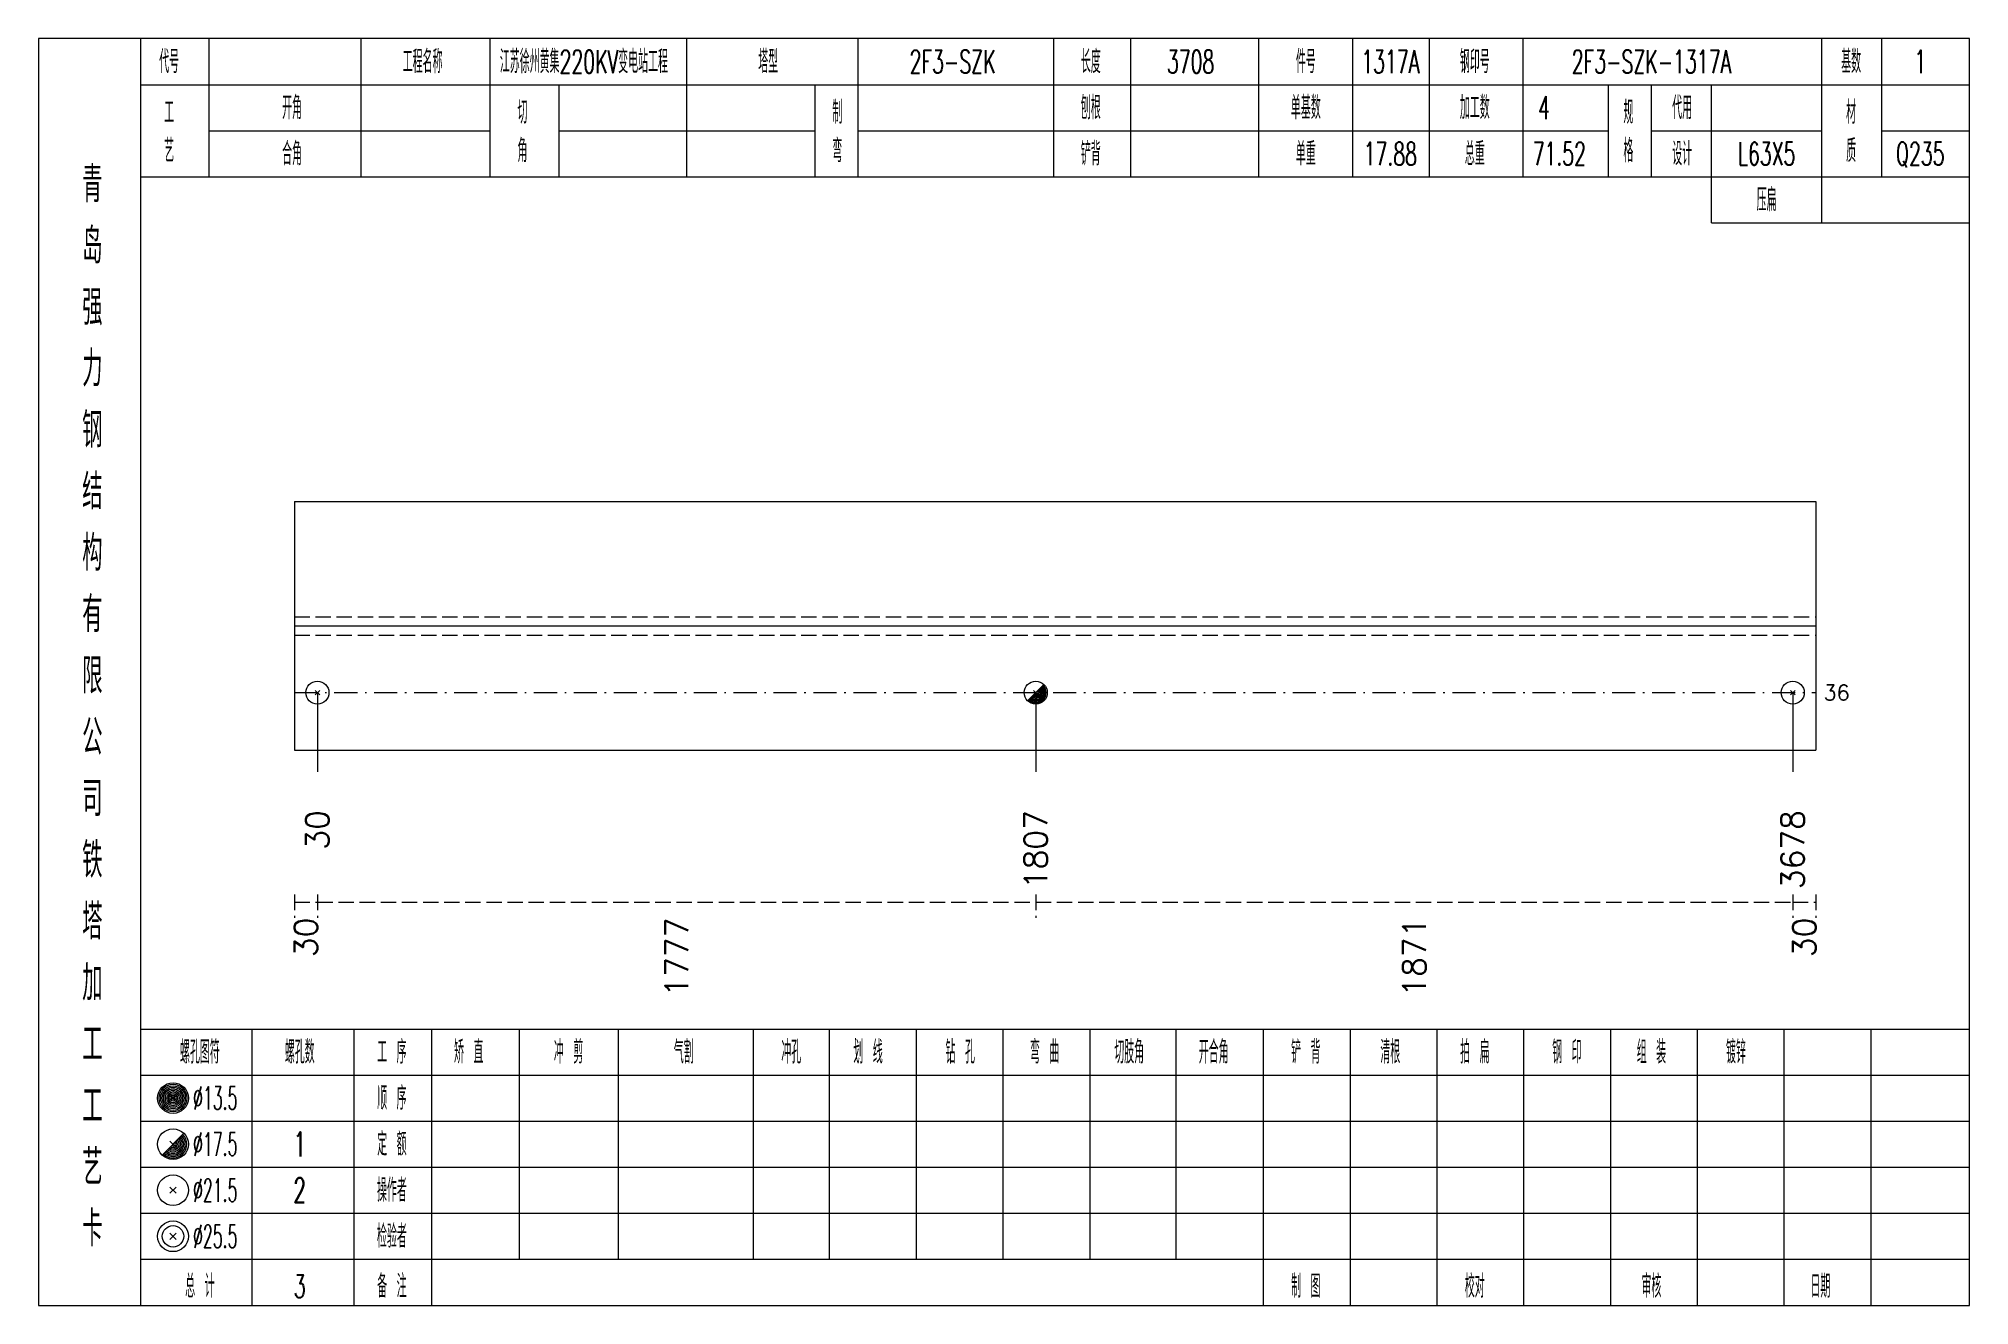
# Model space of a CAD drawing. Extents: x 0 to 4623, y -1159 to 4890.
# Drawn here: x 2179.8 to 2431.2, y 225 to 390 of the extents above; entities that cross this region are included whole.
import ezdxf
from ezdxf.enums import TextEntityAlignment as Align

# ---------------------------------------------------------------- set-up
doc = ezdxf.new("R2010")
doc.units = 0
doc.header["$MEASUREMENT"] = 0
doc.linetypes.add('一点画线', pattern=[5.2, 3, -1, 0.2, -1])
doc.linetypes.add('虚线', pattern=[2.75, 2, -0.75])
doc.layers.get('0').update_dxf_attribs({"linetype": 'CONTINUOUS', "lineweight": 25})
for name, color, linetype, lineweight in [('1', 7, 'CONTINUOUS', 25), ('4', 7, 'CONTINUOUS', 25), ('5', 7, 'CONTINUOUS', 25)]:
    doc.layers.add(name, color=color, linetype=linetype, lineweight=lineweight)
doc.styles.get("Standard").update_dxf_attribs({"font": 'simplex.shx', "width": 0.7, "height": 3, "bigfont": 'gbhzfs.shx'})

msp = doc.modelspace()

# ---------------------------------------------------------------- texts
at = {"color": 7, "linetype": 'Continuous', "lineweight": 13}
msp.add_text('36', height=2, dxfattribs=at).set_placement((2412.2, 304.81), align=Align.MIDDLE_LEFT)
at = {"color": 8, "linetype": 'Continuous', "lineweight": 9}
for s, p in [('30', (2214.6, 275.5)), ('1777', (2262.87, 275.5)), ('1871', (2358.92, 275.5)), ('30', (2409.7, 275.5))]:
    msp.add_text(s, height=3, rotation=90, dxfattribs=at).set_placement(p, align=Align.MIDDLE_RIGHT)
at = {"layer": '1', "color": 7, "linetype": 'Continuous', "lineweight": 13}
for s, p in [('30', (2216.1, 289.5)), ('1807', (2309.639, 289.5)), ('3678', (2408.2, 289.5))]:
    msp.add_text(s, height=3, rotation=90, dxfattribs=at).set_placement(p, align=Align.MIDDLE_RIGHT)
at = {"layer": '4', "color": 1, "linetype": 'Continuous', "lineweight": 13}
for s, height, width, p in [('代号', 3, 0.6, (2196.8, 387)), ('工程名称', 3, 0.6, (2229.8, 387)), ('江苏徐州黄集220KV变电站工程', 3, 0.6, (2250.8, 387)), ('塔型', 3, 0.6, (2274.8, 387)), ('2F3-SZK', 3, 0.6, (2298.8, 387)), ('长度', 3, 0.6, (2316.8, 387)), ('3708', 3, 0.6, (2329.8, 387)), ('件号', 3, 0.6, (2344.8, 387)), ('1317A', 3, 0.6, (2355.8, 387)), ('钢印号', 3, 0.6, (2366.8, 387)), ('2F3-SZK-1317A', 3, 0.6, (2389.8, 387)), ('基数', 3, 0.6, (2415.8, 387)), ('1', 3, 0.6, (2424.8, 387)), ('开角', 3, 0.6, (2212.8, 381)), ('制', 3, 0.6, (2283.8, 380.4)), ('刨根', 3, 0.6, (2316.8, 381)), ('单基数', 3, 0.6, (2344.8, 381)), ('加工数', 3, 0.6, (2366.8, 381)), ('4', 3, 0.6, (2375.8, 381)), ('规', 3, 0.6, (2386.8, 380.4)), ('代用', 3, 0.6, (2393.8, 381)), ('材', 3, 0.6, (2415.8, 380.4)), ('工', 3, 0.6, (2196.8, 380.4)), ('切', 3, 0.6, (2242.8, 380.4)), ('艺', 3, 0.6, (2196.8, 375.4)), ('角', 3, 0.6, (2242.8, 375.4)), ('弯', 3, 0.6, (2283.8, 375.4)), ('格', 3, 0.6, (2386.8, 375.4)), ('质', 3, 0.6, (2415.8, 375.4)), ('合角', 3, 0.6, (2212.8, 375)), ('铲背', 3, 0.6, (2316.8, 375)), ('单重', 3, 0.6, (2344.8, 375)), ('17.88', 3, 0.6, (2355.8, 375)), ('总重', 3, 0.6, (2366.8, 375)), ('71.52', 3, 0.6, (2377.8, 375)), ('设计', 3, 0.6, (2393.8, 375)), ('L63X5', 3, 0.6, (2404.8, 375)), ('Q235', 3, 0.6, (2424.8, 375)), ('青', 4.6, 0.8, (2186.8, 371)), ('压扁', 3, 0.6, (2404.8, 369)), ('岛', 4.6, 0.8, (2186.8, 363)), ('强', 4.6, 0.8, (2186.8, 355)), ('力', 4.6, 0.8, (2186.8, 347)), ('钢', 4.6, 0.8, (2186.8, 339)), ('结', 4.6, 0.8, (2186.8, 331)), ('构', 4.6, 0.8, (2186.8, 323)), ('有', 4.6, 0.8, (2186.8, 315)), ('限', 4.6, 0.8, (2186.8, 307)), ('公', 4.6, 0.8, (2186.8, 299)), ('司', 4.6, 0.8, (2186.8, 291)), ('铁', 4.6, 0.8, (2186.8, 283)), ('塔', 4.6, 0.8, (2186.8, 275)), ('加', 4.6, 0.8, (2186.8, 267)), ('工', 4.6, 0.8, (2186.8, 259)), ('螺孔图符', 3, 0.6, (2200.8, 258)), ('螺孔数', 3, 0.6, (2213.8, 258)), ('工 序', 3, 0.6, (2225.8, 258)), ('矫 直', 3, 0.6, (2235.8, 258)), ('冲 剪', 3, 0.6, (2248.8, 258)), ('气割', 3, 0.6, (2263.8, 258)), ('冲孔', 3, 0.6, (2277.8, 258)), ('划 线', 3, 0.6, (2287.8, 258)), ('钻 孔', 3, 0.6, (2299.8, 258)), ('弯 曲', 3, 0.6, (2310.8, 258)), ('切肢角', 3, 0.6, (2321.8, 258)), ('开合角', 3, 0.6, (2332.8, 258)), ('铲 背', 3, 0.6, (2344.8, 258)), ('清根', 3, 0.6, (2355.8, 258)), ('拍 扁', 3, 0.6, (2366.8, 258)), ('钢 印', 3, 0.6, (2378.8, 258)), ('组 装', 3, 0.6, (2389.8, 258)), ('镀锌', 3, 0.6, (2400.8, 258)), ('工', 4.6, 0.8, (2186.8, 251)), ('%%C13.5', 3, 0.5, (2202.8, 252)), ('顺 序', 3, 0.6, (2225.8, 252)), ('%%C17.5', 3, 0.5, (2202.8, 246)), ('1', 3.2, 0.6, (2213.8, 246)), ('定 额', 3, 0.6, (2225.8, 246)), ('艺', 4.6, 0.8, (2186.8, 243)), ('%%C21.5', 3, 0.5, (2202.8, 240)), ('2', 3.2, 0.6, (2213.8, 240)), ('操作者', 3, 0.6, (2225.8, 240)), ('卡', 4.6, 0.8, (2186.8, 235)), ('%%C25.5', 3, 0.5, (2202.8, 234)), ('检验者', 3, 0.6, (2225.8, 234)), ('总 计', 3, 0.6, (2200.8, 227.5)), ('3', 3, 0.6, (2213.8, 227.5)), ('备 注', 3, 0.6, (2225.8, 227.5)), ('制 图', 3, 0.6, (2344.8, 227.5)), ('校对', 3, 0.6, (2366.8, 227.5)), ('审核', 3, 0.6, (2389.8, 227.5)), ('日期', 3, 0.6, (2411.8, 227.5))]:
    msp.add_text(s, height=height, dxfattribs=dict(at, width=width)).set_placement(p, align=Align.MIDDLE_CENTER)

# ---------------------------------------------------------------- blocks, each defined once
blk = doc.blocks.new('孔21.5')
at = {"layer": '5', "color": 7, "linetype": 'Continuous', "lineweight": 13}
for p, q in [((-0.2, -0.2), (0.2, 0.2)), ((-0.2, 0.2), (0.2, -0.2))]:
    blk.add_line(p, q, dxfattribs=at)
blk.add_circle((0, 0), 1, dxfattribs=at)
blk = doc.blocks.new('孔17.5')
at = {"layer": '5', "color": 7, "linetype": 'Continuous', "lineweight": 13}
for p, q in [((-0.707, -0.707), (0.707, 0.707)), ((-0.2, 0.2), (0.2, -0.2))]:
    blk.add_line(p, q, dxfattribs=at)
blk.add_circle((0, 0), 1, dxfattribs=at)
for radius in [0.9, 0.8, 0.7, 0.6, 0.5, 0.4, 0.3, 0.2, 0.1]:
    blk.add_arc((0, 0), radius, 225, 45, dxfattribs=at)

# ---------------------------------------------------------------- linework, layer by layer
at = {"color": 7, "linetype": 'Continuous', "lineweight": 18}
for p, q in [((2213.1, 329.69), (2213.1, 297.31)), ((2213.1, 329.69), (2411.2, 329.69)), ((2411.2, 329.69), (2411.2, 297.31)), ((2213.1, 313.5), (2411.2, 313.5))]:
    msp.add_line(p, q, dxfattribs=at)
at = {"color": 1, "linetype": '虚线', "lineweight": 18}
for p, q in [((2213.1, 314.69), (2411.2, 314.69)), ((2213.1, 312.31), (2411.2, 312.31))]:
    msp.add_line(p, q, dxfattribs=at)
at = {"color": 3, "linetype": '一点画线', "lineweight": 13}
msp.add_line((2213.1, 304.81), (2411.2, 304.81), dxfattribs=at)
at = {"color": 7, "linetype": 'Continuous', "lineweight": 13}
for p, q in [((2216.1, 304.81), (2216.1, 294.5)), ((2309.639, 304.81), (2309.639, 294.5)), ((2408.2, 304.81), (2408.2, 294.5))]:
    msp.add_line(p, q, dxfattribs=at)
at = {"color": 8, "linetype": '虚线', "lineweight": 9}
for p, q in [((2213.1, 278.5), (2213.1, 275.5)), ((2213.1, 277.5), (2216.1, 277.5)), ((2216.1, 278.5), (2216.1, 275.5)), ((2216.1, 278.5), (2216.1, 275.5)), ((2216.1, 277.5), (2309.639, 277.5)), ((2309.639, 278.5), (2309.639, 275.5)), ((2309.639, 278.5), (2309.639, 275.5)), ((2309.639, 277.5), (2408.2, 277.5)), ((2408.2, 278.5), (2408.2, 275.5)), ((2408.2, 278.5), (2408.2, 275.5)), ((2408.2, 277.5), (2411.2, 277.5)), ((2411.2, 278.5), (2411.2, 275.5))]:
    msp.add_line(p, q, dxfattribs=at)
at = {"layer": '1', "color": 7, "linetype": 'Continuous', "lineweight": 18}
msp.add_line((2213.1, 297.31), (2411.2, 297.31), dxfattribs=at)
at = {"layer": '4', "color": 1, "linetype": 'Continuous', "lineweight": 18}
for p, q in [((2193.1, 225), (2193.1, 390)), ((2202, 372), (2202, 390)), ((2221.8, 372), (2221.8, 390)), ((2238.6, 372), (2238.6, 390)), ((2264.2, 372), (2264.2, 390)), ((2286.5, 372), (2286.5, 390)), ((2312, 372), (2312, 390)), ((2322, 372), (2322, 390)), ((2338.7, 372), (2338.7, 390)), ((2350.9, 372), (2350.9, 390)), ((2360.9, 372), (2360.9, 390)), ((2373.1, 372), (2373.1, 390)), ((2412, 366), (2412, 390)), ((2419.8, 372), (2419.8, 390)), ((2193.1, 384), (2431.2, 384)), ((2247.6, 372), (2247.6, 384)), ((2280.9, 372), (2280.9, 384)), ((2384.2, 372), (2384.2, 384)), ((2389.8, 372), (2389.8, 384)), ((2397.6, 366), (2397.6, 384)), ((2202, 378), (2238.6, 378)), ((2247.6, 378), (2280.9, 378)), ((2286.5, 378), (2384.2, 378)), ((2389.8, 378), (2412, 378)), ((2419.8, 378), (2431.2, 378)), ((2193.1, 372), (2431.2, 372)), ((2397.6, 366), (2431.2, 366)), ((2193.1, 261), (2431.2, 261)), ((2207.6, 225), (2207.6, 261)), ((2220.9, 225), (2220.9, 261)), ((2231, 225), (2231, 261)), ((2242.4, 231), (2242.4, 261)), ((2255.3, 231), (2255.3, 261)), ((2272.9, 231), (2272.9, 261)), ((2282.8, 231), (2282.8, 261)), ((2294.1, 231), (2294.1, 261)), ((2305.4, 231), (2305.4, 261)), ((2316.7, 231), (2316.7, 261)), ((2327.9, 231), (2327.9, 261)), ((2339.3, 231), (2339.3, 261)), ((2350.6, 231), (2350.6, 261)), ((2361.9, 231), (2361.9, 261)), ((2373.2, 231), (2373.2, 261)), ((2384.5, 231), (2384.5, 261)), ((2395.8, 231), (2395.8, 261)), ((2407.1, 231), (2407.1, 261)), ((2418.4, 231), (2418.4, 261)), ((2193.1, 255), (2431.2, 255)), ((2193.1, 249), (2431.2, 249)), ((2193.1, 243), (2431.2, 243)), ((2193.1, 237), (2431.2, 237)), ((2193.1, 231), (2431.2, 231)), ((2339.3, 225), (2339.3, 231)), ((2350.6, 225), (2350.6, 231)), ((2361.9, 225), (2361.9, 231)), ((2373.2, 225), (2373.2, 231)), ((2384.5, 225), (2384.5, 231)), ((2395.8, 225), (2395.8, 231)), ((2407.1, 225), (2407.1, 231)), ((2418.4, 225), (2418.4, 231))]:
    msp.add_line(p, q, dxfattribs=at)
at = {"layer": '4', "color": 7, "linetype": 'Continuous', "lineweight": 13}
for p, q in [((2197.1, 251.8), (2197.5, 252.2)), ((2197.5, 251.8), (2197.1, 252.2)), ((2195.886, 244.586), (2198.714, 247.414)), ((2196.9, 246.4), (2197.7, 245.6)), ((2196.9, 239.6), (2197.7, 240.4)), ((2196.9, 240.4), (2197.7, 239.6)), ((2196.9, 233.6), (2197.7, 234.4)), ((2196.9, 234.4), (2197.7, 233.6))]:
    msp.add_line(p, q, dxfattribs=at)
at = {"layer": '4', "color": 1, "linetype": 'Continuous', "lineweight": 18}
msp.add_lwpolyline([(2179.8, 390), (2179.8, 225), (2431.2, 225), (2431.2, 390)], close=True, dxfattribs=at)
at = {"layer": '4', "color": 7, "linetype": 'Continuous', "lineweight": 13}
for centre, radius in [((2197.3, 252), 2), ((2197.3, 252), 1.8), ((2197.3, 252), 1.6), ((2197.3, 252), 1.4), ((2197.3, 252), 1.2), ((2197.3, 252), 1), ((2197.3, 252), 0.8), ((2197.3, 252), 0.6), ((2197.3, 252), 0.4), ((2197.3, 252), 0.2), ((2197.3, 246), 2), ((2197.3, 240), 2), ((2197.3, 234), 2), ((2197.3, 234), 1.4)]:
    msp.add_circle(centre, radius, dxfattribs=at)
for radius in [1.8, 1.6, 1.4, 1.2, 1, 0.8, 0.6, 0.4, 0.2]:
    msp.add_arc((2197.3, 246), radius, 225, 45, dxfattribs=at)

# ---------------------------------------------------------------- block references
at = {"layer": '1', "color": 7, "linetype": 'Continuous', "lineweight": 13, "xscale": 1.5, "yscale": 1.5, "zscale": 1.5}
for name, p in [('孔21.5', (2216.1, 304.81)), ('孔17.5', (2309.639, 304.81)), ('孔21.5', (2408.2, 304.81))]:
    msp.add_blockref(name, p, dxfattribs=at)

msp.set_redraw_order([(e.dxf.handle, doc.entitydb.next_handle()) for e in msp.query("TEXT MTEXT ATTDEF DIMENSION ARC_DIMENSION")])  # texts and dimensions are drawn at this point

doc.saveas('drawing.dxf')
